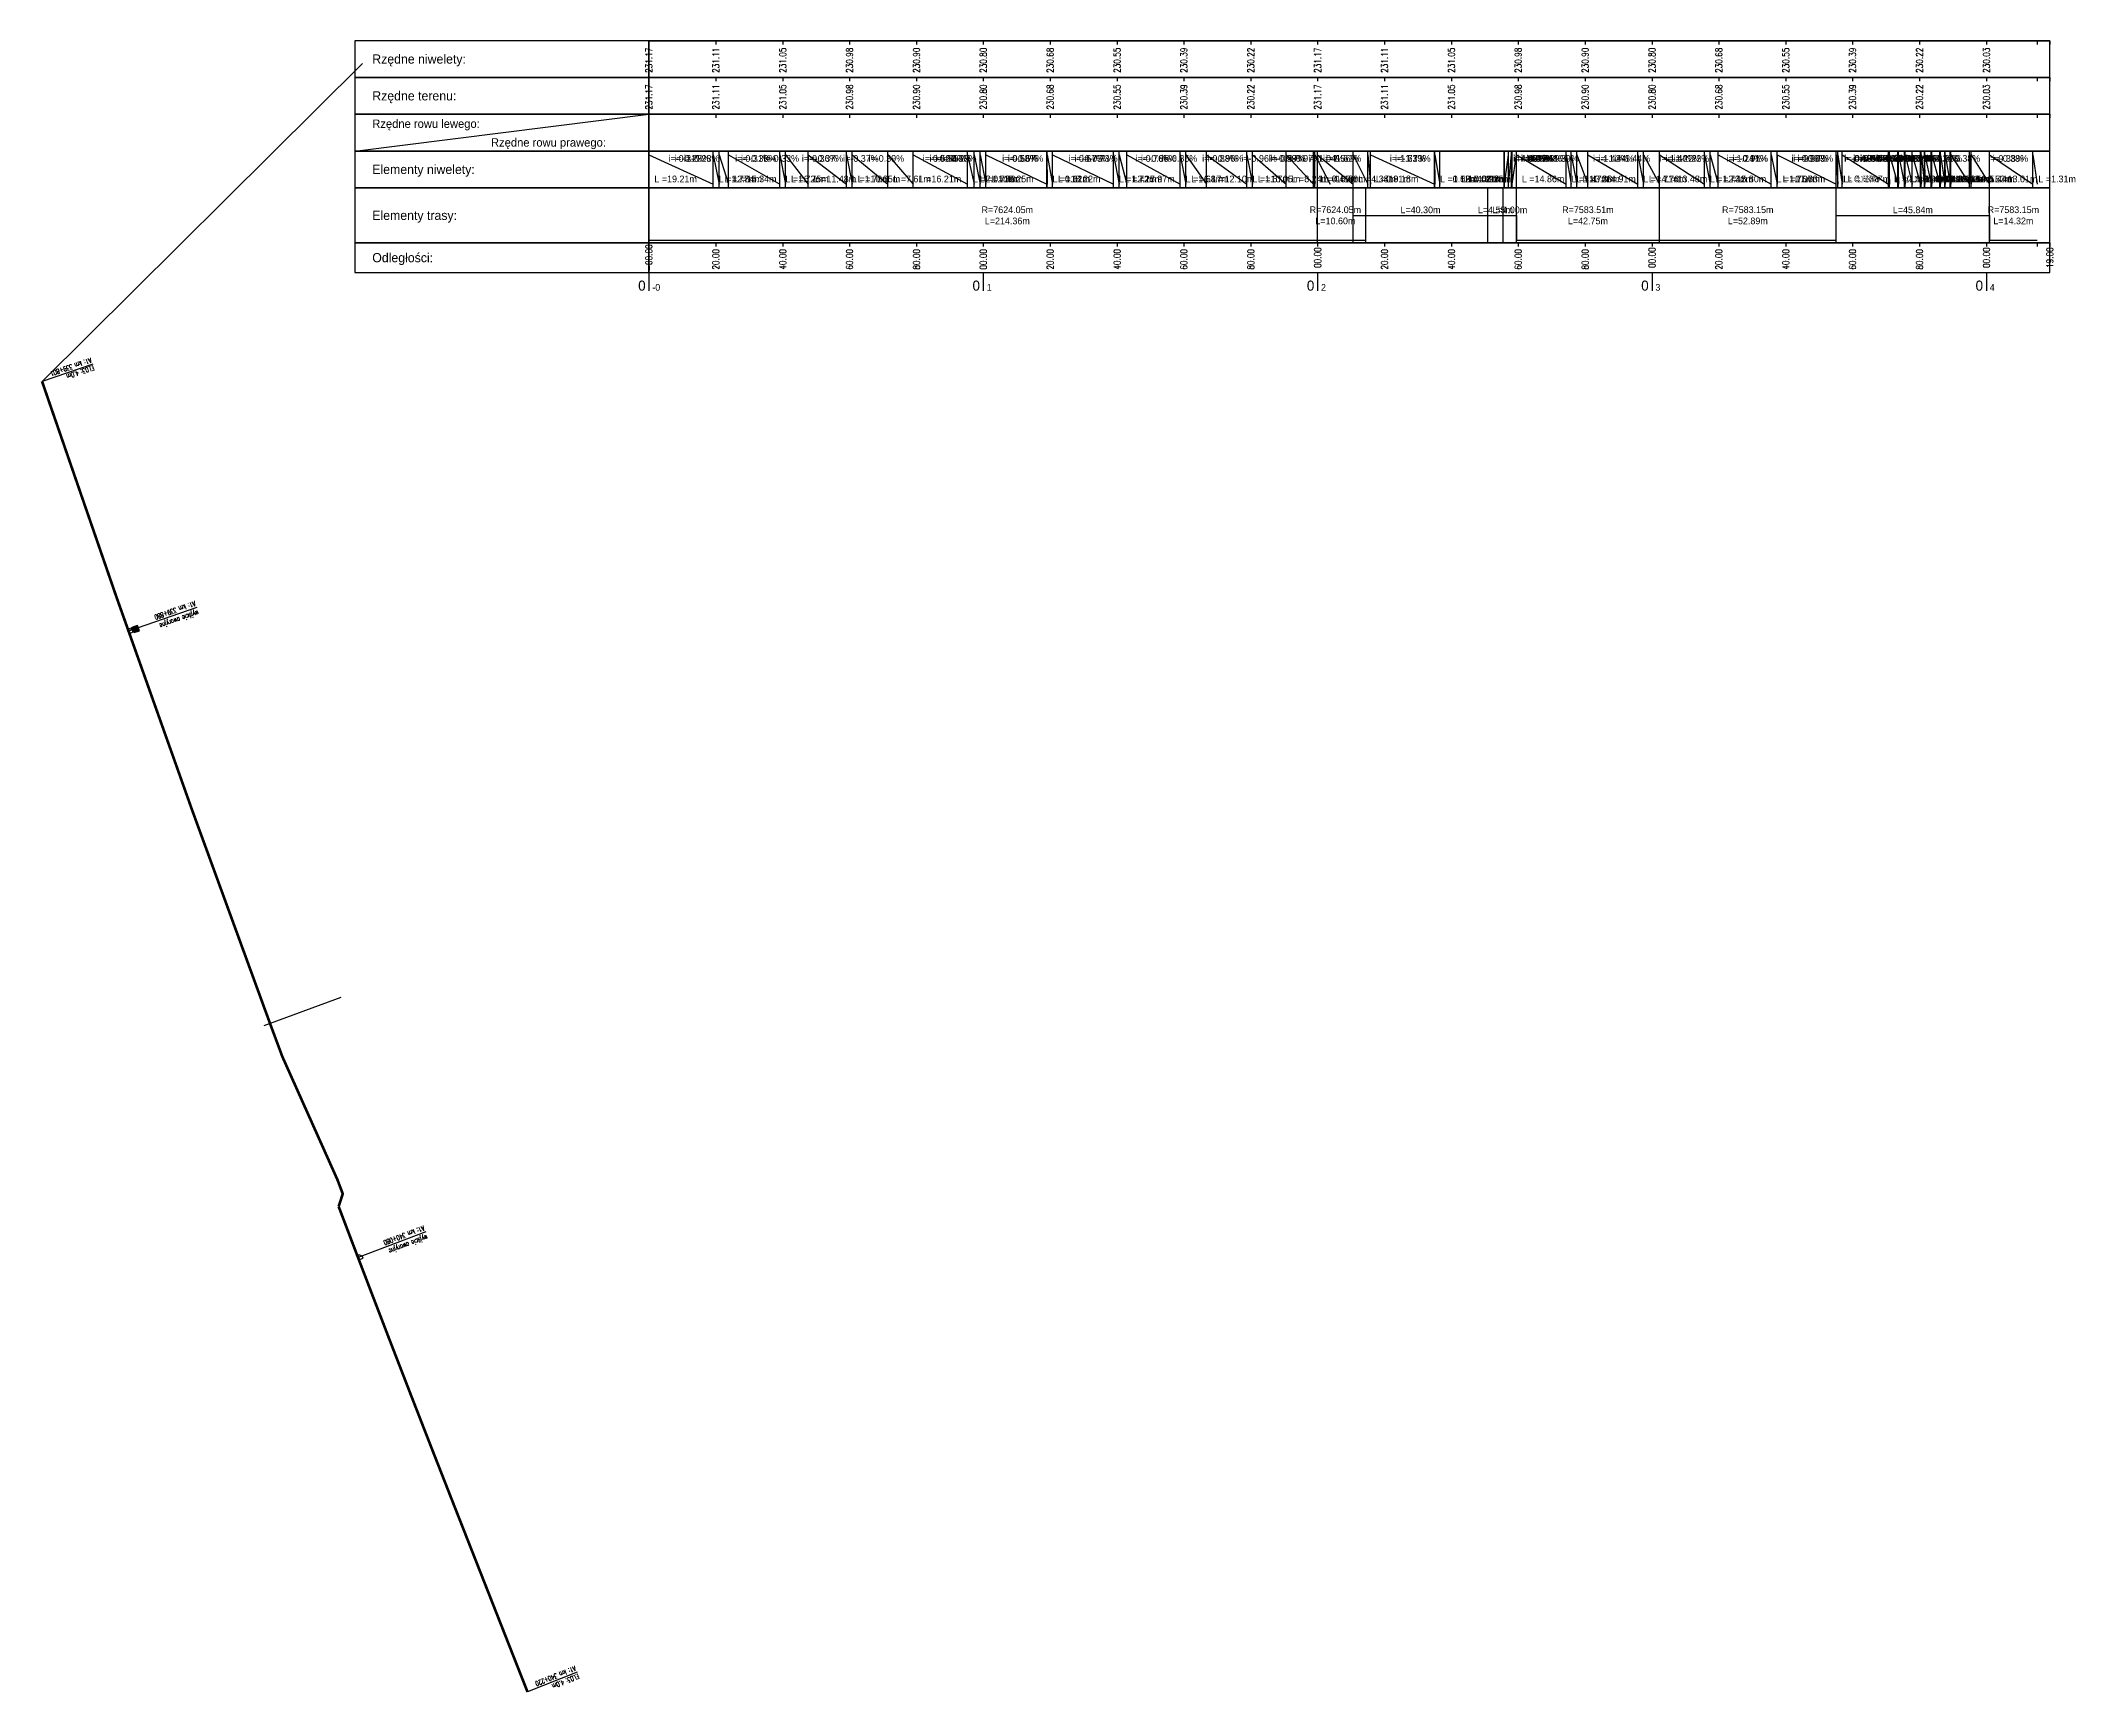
# Model space of a CAD drawing. Header units: metres. Extents: x 7399493 to 7407015, y 5696902 to 5712236.
# Drawn here: x 7403256 to 7403864, y 5707933 to 5708428 of the extents above; entities that cross this region are included whole.
import ezdxf

# ---------------------------------------------------------------- set-up
doc = ezdxf.new("R2010")
doc.units = ezdxf.units.M
for name, color, linetype in [('Drzwi ewakuacyjne', 100, 'Continuous'), ('Drzwi ewakuacyjne_opis', 7, 'Continuous'), ('Ekran_akustyczny_4m', 100, 'Continuous'), ('Ekran_akustyczny_4m_opis', 7, 'Continuous'), ('pomoc', 140, 'Continuous'), ('PR_0', 7, 'Continuous'), ('robocza', 3, 'Continuous'), ('Schody ewakuacyjne', 100, 'Continuous')]:
    doc.layers.add(name, color=color, linetype=linetype)
doc.styles.add('simplex 0.60', font='simplex.shx', dxfattribs={"width": 0.6})
doc.styles.add('simplex 0.80', font='simplex.shx', dxfattribs={"width": 0.8})

msp = doc.modelspace()

# ---------------------------------------------------------------- texts
at = {"layer": 'Drzwi ewakuacyjne_opis', "char_height": 1.5, "attachment_point": 7, "style": 'simplex 0.60'}
for s, insert, rotation in [('A1: km 339+880', (7403301.54, 5708259.99), 199.31253), ('wyjście awaryjne', (7403302.37, 5708257.65), 199.31253), ('A1: km 340+080', (7403369.96, 5708073.18), 200.75138), ('wyjście awaryjne', (7403370.85, 5708070.86), 200.75138)]:
    msp.add_mtext(s, dxfattribs=dict(at, insert=insert, rotation=rotation))
at = {"layer": 'Ekran_akustyczny_4m_opis', "char_height": 1.5, "attachment_point": 7, "style": 'simplex 0.60'}
for s, insert, rotation in [('A1: km 339+801', (7403270.43, 5708332.74), 198.75886), ('EL03: 4.0m', (7403271.19, 5708330.49), 198.75886), ('A1: km 340+220', (7403415.25, 5707941.51), 201.74887), ('EL03: 4.0m', (7403416.2, 5707939.14), 201.74887)]:
    msp.add_mtext(s, dxfattribs=dict(at, insert=insert, rotation=rotation))
at = {"layer": 'pomoc', "color": 7, "linetype": 'Continuous', "lineweight": -3, "attachment_point": 4}
for s, insert, char_height in [('Rzędne niwelety:', (7403354.71, 5708421.63), 2.75), ('Rzędne terenu:', (7403354.71, 5708410.63), 2.75), ('Rzędne rowu lewego:', (7403354.71, 5708402.33), 2.5), ('Elementy niwelety:', (7403354.71, 5708388.63), 2.75), ('Elementy trasy:', (7403354.71, 5708374.88), 2.75), ('Odległości:', (7403354.71, 5708362.23), 2.75)]:
    msp.add_mtext(s, dxfattribs=dict(at, insert=insert, char_height=char_height))
at = {"layer": 'pomoc', "color": 1, "linetype": 'Continuous', "lineweight": -3, "char_height": 2, "attachment_point": 6, "rotation": 89.99998, "style": 'simplex 0.80'}
for s, insert in [('231.17', (7403437.46, 5708425.45)), ('231.11', (7403457.46, 5708425.45)), ('231.05', (7403477.46, 5708425.45)), ('230.98', (7403497.46, 5708425.45)), ('230.90', (7403517.46, 5708425.45)), ('230.80', (7403537.46, 5708425.45)), ('230.68', (7403557.46, 5708425.45)), ('230.55', (7403577.46, 5708425.45)), ('230.39', (7403597.46, 5708425.45)), ('230.22', (7403617.46, 5708425.45)), ('231.17', (7403437.46, 5708414.45)), ('231.11', (7403457.46, 5708414.45)), ('231.05', (7403477.46, 5708414.45)), ('230.98', (7403497.46, 5708414.45)), ('230.90', (7403517.46, 5708414.45)), ('230.80', (7403537.46, 5708414.45)), ('230.68', (7403557.46, 5708414.45)), ('230.55', (7403577.46, 5708414.45)), ('230.39', (7403597.46, 5708414.45)), ('230.22', (7403617.46, 5708414.45))]:
    msp.add_mtext(s, dxfattribs=dict(at, insert=insert))
at = {"layer": 'pomoc', "color": 1, "linetype": 'Continuous', "lineweight": -3}
for s, insert, char_height, attachment_point in [('Rzędne rowu prawego:', (7403390.21, 5708396.73), 2.5, 4), ('R=7624.05m^JL=214.36m', (7403544.64, 5708375.28), 2, 5)]:
    msp.add_mtext(s, dxfattribs=dict(at, insert=insert, char_height=char_height, attachment_point=attachment_point))

# ---------------------------------------------------------------- blocks, each defined once
blk = doc.blocks.new('Wyjście awaryjne')
at = {"layer": 'Drzwi ewakuacyjne'}
blk.add_lwpolyline([(0, 0), (-1.4, 0, 0.414214), (0, -1.4)], format="xyb", close=True, dxfattribs=at)
blk = doc.blocks.new('*U14')
at = {"layer": 'Schody ewakuacyjne', "ltscale": 0.8}
blk.add_lwpolyline([(-0.97, 0), (-0.97, -1.62), (-0.9, -1.62), (-0.9, 0)], close=True, dxfattribs=at)
at = {"layer": 'Schody ewakuacyjne'}
for points in [[(-0.76, -1.62), (-0.76, 0)], [(-0.76, 0), (0.76, 0)], [(-0.7, 0.27), (0.7, 0.27)], [(-0.7, 0), (-0.7, 0.27), (0.7, 0.27), (0.7, 0)], [(-0.7, -1.62), (-0.7, 0)], [(-0.76, -1.62), (0.76, -1.62)], [(-0.7, -0.27), (0.7, -0.27)], [(-0.7, -0.54), (0.7, -0.54)], [(-0.7, -0.81), (0.7, -0.81)], [(-0.7, -1.08), (0.7, -1.08)], [(-0.7, -1.35), (0.7, -1.35)], [(-0.7, -1.62), (0.7, -1.62)], [(0.7, -1.62), (0.7, 0)], [(0.76, -1.62), (0.76, 0)]]:
    blk.add_lwpolyline(points, dxfattribs=at)
blk = doc.blocks.new('*U385')
at = {"layer": 'PR_0', "color": 1, "linetype": 'Continuous', "lineweight": -3, "char_height": 2}
for s, insert, attachment_point in [('i=-1.04%', (7403861.33, 5708607.62), 9), ('i=-1.56%', (7403865.71, 5708607.62), 9), ('i=-1.61%', (7403866.52, 5708607.62), 9), ('i=-1.61%', (7403885.7, 5708607.62), 9), ('i=-1.73%', (7403885.73, 5708607.62), 9), ('i=-1.73%', (7403887.26, 5708607.62), 9), ('i=4.60%', (7403911.96, 5708607.62), 7), ('i=4.42%', (7403911.99, 5708607.62), 7), ('i=4.03%', (7403912.06, 5708607.62), 7), ('i=4.01%', (7403913.27, 5708607.62), 7), ('i=4.01%', (7403914.24, 5708607.62), 7), ('i=-1.31%', (7403925.03, 5708607.62), 9), ('i=3.99%', (7403914.42, 5708607.62), 7), ('i=-1.31%', (7403926.5, 5708607.62), 9), ('i=-1.39%', (7403928.22, 5708607.62), 9), ('i=-1.39%', (7403931.55, 5708607.62), 9), ('i=-1.42%', (7403946.46, 5708607.62), 9), ('i=-1.44%', (7403948.16, 5708607.62), 9), ('i=-1.44%', (7403952.92, 5708607.62), 9), ('i=-1.46%', (7403966.41, 5708607.62), 9), ('i=-1.22%', (7403968.14, 5708607.62), 9), ('i=-1.22%', (7403970.56, 5708607.62), 9), ('i=-1.24%', (7403986.36, 5708607.62), 9), ('i=-0.91%', (7403988.11, 5708607.62), 9), ('i=-0.91%', (7403988.19, 5708607.62), 9), ('i=-0.93%', (7404005.82, 5708607.62), 9), ('i=-0.94%', (7404006.31, 5708607.62), 9), ('i=-0.63%', (7404007.63, 5708607.62), 9), ('i=-0.63%', (7404021.5, 5708607.62), 9), ('i=-0.53%', (7404021.74, 5708607.62), 9), ('i=-0.53%', (7404024.25, 5708607.62), 9), ('i=-0.53%', (7404024.43, 5708607.62), 9), ('i=-0.53%', (7404026.26, 5708607.62), 9), ('i=-0.50%', (7404026.46, 5708607.62), 9), ('i=-0.50%', (7404028.51, 5708607.62), 9), ('i=-0.39%', (7404031.01, 5708607.62), 9), ('i=-0.39%', (7404031.25, 5708607.62), 9), ('i=-0.39%', (7404032.27, 5708607.62), 9), ('i=-0.39%', (7404032.36, 5708607.62), 9), ('i=-0.39%', (7404034.24, 5708607.62), 9), ('i=-0.39%', (7404034.42, 5708607.62), 9), ('i=-0.39%', (7404036.81, 5708607.62), 9), ('i=-0.39%', (7404037.04, 5708607.62), 9), ('i=-0.39%', (7404038.3, 5708607.62), 9), ('i=-0.39%', (7404038.42, 5708607.62), 9), ('i=-0.38%', (7404039.94, 5708607.62), 9), ('i=-0.38%', (7404040.09, 5708607.62), 9), ('i=-0.38%', (7404045.68, 5708607.62), 9), ('i=-0.38%', (7404046.21, 5708607.62), 9), ('i=-0.38%', (7404051.65, 5708607.62), 9), ('i=-0.38%', (7404064.66, 5708607.62), 9), ('i=-0.38%', (7404065.97, 5708607.62), 9), ('L =10.60m', (7403855.11, 5708601.49), 7), ('L =4.38m', (7403865.7, 5708601.49), 7), ('L =0.81m', (7403870.08, 5708601.49), 7), ('L =19.18m', (7403870.89, 5708601.49), 7), ('L =0.03m', (7403890.08, 5708601.49), 7), ('L =1.52m', (7403890.11, 5708601.49), 7), ('L =0.02m', (7403907.61, 5708601.49), 9), ('L =0.08m', (7403907.69, 5708601.49), 9), ('L =1.21m', (7403908.9, 5708601.49), 9), ('L =0.97m', (7403909.86, 5708601.49), 9), ('L =0.18m', (7403910.05, 5708601.49), 9), ('L =1.25m', (7403911.3, 5708601.49), 9), ('L =14.86m', (7403914.55, 5708601.49), 7), ('L =1.47m', (7403929.41, 5708601.49), 7), ('L =1.72m', (7403930.88, 5708601.49), 7), ('L =3.33m', (7403932.6, 5708601.49), 7), ('L =14.91m', (7403935.92, 5708601.49), 7), ('L =1.71m', (7403950.83, 5708601.49), 7), ('L =4.76m', (7403952.54, 5708601.49), 7), ('L =13.48m', (7403957.3, 5708601.49), 7), ('L =1.73m', (7403970.78, 5708601.49), 7), ('L =2.42m', (7403972.51, 5708601.49), 7), ('L =15.80m', (7403974.93, 5708601.49), 7), ('L =1.75m', (7403990.73, 5708601.49), 7), ('L =0.07m', (7403992.49, 5708601.49), 7), ('L =17.63m', (7403992.56, 5708601.49), 7), ('L =0.50m', (7404010.19, 5708601.49), 7), ('L =1.32m', (7404010.69, 5708601.49), 7), ('L =13.87m', (7404012.01, 5708601.49), 7), ('L =0.24m', (7404025.87, 5708601.49), 7), ('L =2.51m', (7404026.11, 5708601.49), 7), ('L =0.17m', (7404028.63, 5708601.49), 7), ('L =1.84m', (7404028.8, 5708601.49), 7), ('L =0.20m', (7404030.64, 5708601.49), 7), ('L =2.06m', (7404030.83, 5708601.49), 7), ('L =2.50m', (7404032.89, 5708601.49), 7), ('L =0.24m', (7404035.39, 5708601.49), 7), ('L =1.01m', (7404035.63, 5708601.49), 7), ('L =0.10m', (7404036.64, 5708601.49), 7), ('L =1.88m', (7404036.74, 5708601.49), 7), ('L =0.18m', (7404038.62, 5708601.49), 7), ('L =2.39m', (7404038.8, 5708601.49), 7), ('L =0.23m', (7404041.19, 5708601.49), 7), ('L =1.26m', (7404041.42, 5708601.49), 7), ('L =0.12m', (7404042.68, 5708601.49), 7), ('L =1.52m', (7404042.8, 5708601.49), 7), ('L =0.14m', (7404044.32, 5708601.49), 7), ('L =5.59m', (7404044.46, 5708601.49), 7), ('L =0.53m', (7404050.06, 5708601.49), 7), ('L =5.44m', (7404050.59, 5708601.49), 7), ('L =13.01m', (7404056.03, 5708601.49), 7), ('L =1.31m', (7404069.03, 5708601.49), 7)]:
    blk.add_mtext(s, dxfattribs=dict(at, insert=insert, attachment_point=attachment_point))
blk = doc.blocks.new('*U384')
at = {"layer": 'robocza', "color": 1, "linetype": 'Continuous', "lineweight": -3, "char_height": 2}
for s, insert, attachment_point in [('R=7624.05m^JL=10.60m', (7403858.78, 5708591.62), 5), ('L=40.30m', (7403884.23, 5708592.24), 8), ('L=4.55m', (7403906.65, 5708592.24), 8), ('L=4.00m', (7403910.92, 5708592.24), 8), ('R=7583.51m^JL=42.75m', (7403934.3, 5708591.62), 5), ('R=7583.15m^JL=52.89m', (7403982.12, 5708591.62), 5), ('L=45.84m', (7404031.48, 5708592.24), 8), ('R=7583.15m^JL=14.32m', (7404061.56, 5708591.62), 5)]:
    blk.add_mtext(s, dxfattribs=dict(at, insert=insert, attachment_point=attachment_point))
blk = doc.blocks.new('*U395')
at = {"layer": 'PR_0', "color": 1, "linetype": 'Continuous', "lineweight": -3, "char_height": 2}
for s, insert, attachment_point in [('i=-0.31%', (7404502.83, 5708750.96), 9), ('i=-0.28%', (7404504.6, 5708750.96), 9), ('i=-0.28%', (7404507.44, 5708750.96), 9), ('i=-0.31%', (7404522.78, 5708750.96), 9), ('i=-0.33%', (7404524.5, 5708750.96), 9), ('i=-0.33%', (7404531.26, 5708750.96), 9), ('i=-0.36%', (7404542.73, 5708750.96), 9), ('i=-0.37%', (7404544.43, 5708750.96), 9), ('i=-0.37%', (7404555.07, 5708750.96), 9), ('i=-0.39%', (7404562.68, 5708750.96), 9), ('i=-0.52%', (7404578.89, 5708750.96), 9), ('i=-0.54%', (7404580.9, 5708750.96), 9), ('i=-0.54%', (7404582.64, 5708750.96), 9), ('i=-0.58%', (7404584.34, 5708750.96), 9), ('i=-0.58%', (7404602.59, 5708750.96), 9), ('i=-0.65%', (7404602.71, 5708750.96), 9), ('i=-0.67%', (7404604.32, 5708750.96), 9), ('i=-0.67%', (7404622.54, 5708750.96), 9), ('i=-0.73%', (7404624.26, 5708750.96), 9), ('i=-0.73%', (7404626.53, 5708750.96), 9), ('i=-0.76%', (7404642.5, 5708750.96), 9), ('i=-0.85%', (7404644.18, 5708750.96), 9), ('i=-0.85%', (7404650.35, 5708750.96), 9), ('i=-0.88%', (7404662.45, 5708750.96), 9), ('i=-0.96%', (7404664.11, 5708750.96), 9), ('i=-0.96%', (7404674.17, 5708750.96), 9), ('i=-0.98%', (7404682.4, 5708750.96), 9), ('i=-0.97%', (7404682.82, 5708750.96), 9), ('i=-0.97%', (7404687.39, 5708750.96), 9), ('L =19.21m', (7404487.99, 5708744.83), 7), ('L =1.77m', (7404507.2, 5708744.83), 7), ('L =2.84m', (7404508.97, 5708744.83), 7), ('L =15.34m', (7404511.81, 5708744.83), 7), ('L =1.72m', (7404527.15, 5708744.83), 7), ('L =6.75m', (7404528.88, 5708744.83), 7), ('L =11.48m', (7404535.63, 5708744.83), 7), ('L =1.70m', (7404547.11, 5708744.83), 7), ('L =10.65m', (7404548.8, 5708744.83), 7), ('L =7.61m', (7404559.45, 5708744.83), 7), ('L =16.21m', (7404567.06, 5708744.83), 7), ('L =2.01m', (7404583.27, 5708744.83), 7), ('L =1.73m', (7404585.28, 5708744.83), 7), ('L =1.70m', (7404587.01, 5708744.83), 7), ('L =18.25m', (7404588.71, 5708744.83), 7), ('L =0.12m', (7404606.97, 5708744.83), 7), ('L =1.61m', (7404607.09, 5708744.83), 7), ('L =18.22m', (7404608.69, 5708744.83), 7), ('L =1.72m', (7404626.92, 5708744.83), 7), ('L =2.27m', (7404628.64, 5708744.83), 7), ('L =15.97m', (7404630.9, 5708744.83), 7), ('L =1.68m', (7404646.87, 5708744.83), 7), ('L =6.17m', (7404648.55, 5708744.83), 7), ('L =12.10m', (7404654.72, 5708744.83), 7), ('L =1.67m', (7404666.82, 5708744.83), 7), ('L =10.05m', (7404668.49, 5708744.83), 7), ('L =8.24m', (7404678.54, 5708744.83), 7), ('L =0.41m', (7404686.78, 5708744.83), 7), ('L =4.57m', (7404687.19, 5708744.83), 7)]:
    blk.add_mtext(s, dxfattribs=dict(at, insert=insert, attachment_point=attachment_point))
blk = doc.blocks.new('*U393')
at = {"layer": 'pomoc', "color": 1, "linetype": 'Continuous', "lineweight": -3, "char_height": 2, "attachment_point": 5, "rotation": 90, "style": 'simplex 0.80'}
for s, insert in [('-00.00', (7404486.37, 5708722.31)), ('20.00', (7404506.37, 5708721.81)), ('40.00', (7404526.37, 5708721.81)), ('60.00', (7404546.37, 5708721.81)), ('80.00', (7404566.37, 5708721.81)), ('00.00', (7404586.37, 5708721.81)), ('20.00', (7404606.37, 5708721.81)), ('40.00', (7404626.37, 5708721.81)), ('60.00', (7404646.37, 5708721.81)), ('80.00', (7404666.37, 5708721.81)), ('00.00', (7404686.37, 5708722.31)), ('20.00', (7404706.37, 5708721.81)), ('40.00', (7404726.37, 5708721.81)), ('60.00', (7404746.37, 5708721.81)), ('80.00', (7404766.37, 5708721.81)), ('00.00', (7404786.37, 5708722.31)), ('20.00', (7404806.37, 5708721.81)), ('40.00', (7404826.37, 5708721.81)), ('60.00', (7404846.37, 5708721.81)), ('80.00', (7404866.37, 5708721.81)), ('00.00', (7404886.37, 5708722.31)), ('19.00', (7404905.37, 5708722.31))]:
    blk.add_mtext(s, dxfattribs=dict(at, insert=insert))
blk = doc.blocks.new('*U392')
at = {"layer": 'pomoc', "color": 1, "linetype": 'Continuous', "lineweight": -3}
for s, insert, char_height, attachment_point in [('0', (7404485.37, 5708712.41), 3, 9), ('-0', (7404487.37, 5708712.4), 2, 7), ('0', (7404585.37, 5708712.41), 3, 9), ('1', (7404587.37, 5708712.4), 2, 7), ('0', (7404685.37, 5708712.41), 3, 9), ('2', (7404687.37, 5708712.4), 2, 7), ('0', (7404785.37, 5708712.41), 3, 9), ('3', (7404787.37, 5708712.4), 2, 7), ('0', (7404885.37, 5708712.41), 3, 9), ('4', (7404887.37, 5708712.4), 2, 7)]:
    blk.add_mtext(s, dxfattribs=dict(at, insert=insert, char_height=char_height, attachment_point=attachment_point))
blk = doc.blocks.new('*U403')
at = {"layer": 'pomoc', "color": 1, "linetype": 'Continuous', "lineweight": -3, "char_height": 2, "attachment_point": 6, "rotation": 89.99998, "style": 'simplex 0.80'}
for s, insert in [('231.17', (7404486.37, 5708785.12)), ('231.11', (7404506.37, 5708785.12)), ('231.05', (7404526.37, 5708785.12)), ('230.98', (7404546.37, 5708785.12)), ('230.90', (7404566.37, 5708785.12)), ('230.80', (7404586.37, 5708785.12)), ('230.68', (7404606.37, 5708785.12)), ('230.55', (7404626.37, 5708785.12)), ('230.39', (7404646.37, 5708785.12)), ('230.22', (7404666.37, 5708785.12)), ('230.03', (7404686.37, 5708785.12))]:
    blk.add_mtext(s, dxfattribs=dict(at, insert=insert))
blk = doc.blocks.new('*U402')
at = {"layer": 'pomoc', "color": 1, "linetype": 'Continuous', "lineweight": -3, "char_height": 2, "attachment_point": 6, "rotation": 89.99998, "style": 'simplex 0.80'}
for s, insert in [('231.17', (7404486.37, 5708774.12)), ('231.11', (7404506.37, 5708774.12)), ('231.05', (7404526.37, 5708774.12)), ('230.98', (7404546.37, 5708774.12)), ('230.90', (7404566.37, 5708774.12)), ('230.80', (7404586.37, 5708774.12)), ('230.68', (7404606.37, 5708774.12)), ('230.55', (7404626.37, 5708774.12)), ('230.39', (7404646.37, 5708774.12)), ('230.22', (7404666.37, 5708774.12)), ('230.03', (7404686.37, 5708774.12))]:
    blk.add_mtext(s, dxfattribs=dict(at, insert=insert))

# ---------------------------------------------------------------- linework, layer by layer
at = {"layer": 'Drzwi ewakuacyjne_opis'}
for p, q in [((7403302.23, 5708258.05), (7403281.79, 5708250.92)), ((7403370.7, 5708071.26), (7403350.45, 5708063.58))]:
    msp.add_line(p, q, dxfattribs=at)
at = {"layer": 'Ekran_akustyczny_4m', "const_width": 0.8}
for points in [[(7403255.94, 5708325.64, 0.006682), (7403324.12, 5708133.62, 0.006682)], [(7403324.12, 5708133.62, 0.000348), (7403327.81, 5708123.69), (7403344.27, 5708086.91), (7403345.88, 5708082.65), (7403344.65, 5708078.85, 0.001409), (7403359.91, 5708038.91, 0.001744), (7403379.11, 5707989.63), (7403395.9, 5707946.98, 0.000472), (7403401.15, 5707933.66)]]:
    msp.add_lwpolyline(points, format="xyb", dxfattribs=at)
at = {"layer": 'Ekran_akustyczny_4m_opis'}
for p, q in [((7403271.09, 5708330.78), (7403255.94, 5708325.64)), ((7403416.01, 5707939.59), (7403401.15, 5707933.66))]:
    msp.add_line(p, q, dxfattribs=at)
at = {"layer": 'pomoc', "color": 7, "linetype": 'Continuous', "lineweight": -3}
for p, q in [((7403437.46, 5708427.53), (7403856.46, 5708427.53)), ((7403853.46, 5708427.53), (7403856.46, 5708427.53)), ((7403437.46, 5708416.53), (7403437.46, 5708415.43)), ((7403457.46, 5708416.53), (7403457.46, 5708415.43)), ((7403477.46, 5708416.53), (7403477.46, 5708415.43)), ((7403497.46, 5708416.53), (7403497.46, 5708415.43)), ((7403517.46, 5708416.53), (7403517.46, 5708415.43)), ((7403537.46, 5708416.53), (7403537.46, 5708415.43)), ((7403557.46, 5708416.53), (7403557.46, 5708415.43)), ((7403577.46, 5708416.53), (7403577.46, 5708415.43)), ((7403597.46, 5708416.53), (7403597.46, 5708415.43)), ((7403617.46, 5708416.53), (7403617.46, 5708415.43)), ((7403637.46, 5708416.53), (7403637.46, 5708415.43)), ((7403657.46, 5708416.53), (7403657.46, 5708415.43)), ((7403677.46, 5708416.53), (7403677.46, 5708415.43)), ((7403697.46, 5708416.53), (7403697.46, 5708415.43)), ((7403717.46, 5708416.53), (7403717.46, 5708415.43)), ((7403737.46, 5708416.53), (7403737.46, 5708415.43)), ((7403757.46, 5708416.53), (7403757.46, 5708415.43)), ((7403777.46, 5708416.53), (7403777.46, 5708415.43)), ((7403797.46, 5708416.53), (7403797.46, 5708415.43)), ((7403817.46, 5708416.53), (7403817.46, 5708415.43)), ((7403837.46, 5708416.53), (7403837.46, 5708415.43)), ((7403856.46, 5708416.53), (7403856.46, 5708415.43)), ((7403349.46, 5708394.53), (7403437.46, 5708405.53)), ((7403437.46, 5708405.53), (7403437.46, 5708404.43)), ((7403457.46, 5708405.53), (7403457.46, 5708404.43)), ((7403477.46, 5708405.53), (7403477.46, 5708404.43)), ((7403497.46, 5708405.53), (7403497.46, 5708404.43)), ((7403517.46, 5708405.53), (7403517.46, 5708404.43)), ((7403537.46, 5708405.53), (7403537.46, 5708404.43)), ((7403557.46, 5708405.53), (7403557.46, 5708404.43)), ((7403577.46, 5708405.53), (7403577.46, 5708404.43)), ((7403597.46, 5708405.53), (7403597.46, 5708404.43)), ((7403617.46, 5708405.53), (7403617.46, 5708404.43)), ((7403637.46, 5708405.53), (7403637.46, 5708404.43)), ((7403657.46, 5708405.53), (7403657.46, 5708404.43)), ((7403677.46, 5708405.53), (7403677.46, 5708404.43)), ((7403697.46, 5708405.53), (7403697.46, 5708404.43)), ((7403717.46, 5708405.53), (7403717.46, 5708404.43)), ((7403737.46, 5708405.53), (7403737.46, 5708404.43)), ((7403757.46, 5708405.53), (7403757.46, 5708404.43)), ((7403777.46, 5708405.53), (7403777.46, 5708404.43)), ((7403797.46, 5708405.53), (7403797.46, 5708404.43)), ((7403817.46, 5708405.53), (7403817.46, 5708404.43)), ((7403837.46, 5708405.53), (7403837.46, 5708404.43)), ((7403856.46, 5708405.53), (7403856.46, 5708404.43)), ((7403437.46, 5708367.03), (7403437.46, 5708365.93)), ((7403457.46, 5708367.03), (7403457.46, 5708365.93)), ((7403477.46, 5708367.03), (7403477.46, 5708365.93)), ((7403497.46, 5708367.03), (7403497.46, 5708365.93)), ((7403517.46, 5708367.03), (7403517.46, 5708365.93)), ((7403537.46, 5708367.03), (7403537.46, 5708365.93)), ((7403557.46, 5708367.03), (7403557.46, 5708365.93)), ((7403577.46, 5708367.03), (7403577.46, 5708365.93)), ((7403597.46, 5708367.03), (7403597.46, 5708365.93)), ((7403617.46, 5708367.03), (7403617.46, 5708365.93)), ((7403637.46, 5708367.03), (7403637.46, 5708365.93)), ((7403657.46, 5708367.03), (7403657.46, 5708365.93)), ((7403677.46, 5708367.03), (7403677.46, 5708365.93)), ((7403697.46, 5708367.03), (7403697.46, 5708365.93)), ((7403717.46, 5708367.03), (7403717.46, 5708365.93)), ((7403737.46, 5708367.03), (7403737.46, 5708365.93)), ((7403757.46, 5708367.03), (7403757.46, 5708365.93)), ((7403777.46, 5708367.03), (7403777.46, 5708365.93)), ((7403797.46, 5708367.03), (7403797.46, 5708365.93)), ((7403817.46, 5708367.03), (7403817.46, 5708365.93)), ((7403837.46, 5708367.03), (7403837.46, 5708365.93)), ((7403856.46, 5708367.03), (7403856.46, 5708365.93)), ((7403437.46, 5708358.23), (7403437.46, 5708352.73)), ((7403537.46, 5708358.23), (7403537.46, 5708352.73)), ((7403637.46, 5708358.23), (7403637.46, 5708352.73)), ((7403737.46, 5708358.23), (7403737.46, 5708352.73)), ((7403837.46, 5708358.23), (7403837.46, 5708352.73))]:
    msp.add_line(p, q, dxfattribs=at)
at = {"layer": 'pomoc', "color": 1, "linetype": 'Continuous', "lineweight": -3}
for p, q in [((7403437.46, 5708427.53), (7403437.46, 5708426.43)), ((7403457.46, 5708427.53), (7403457.46, 5708426.43)), ((7403477.46, 5708427.53), (7403477.46, 5708426.43)), ((7403497.46, 5708427.53), (7403497.46, 5708426.43)), ((7403517.46, 5708427.53), (7403517.46, 5708426.43)), ((7403537.46, 5708427.53), (7403537.46, 5708426.43)), ((7403557.46, 5708427.53), (7403557.46, 5708426.43)), ((7403577.46, 5708427.53), (7403577.46, 5708426.43)), ((7403597.46, 5708427.53), (7403597.46, 5708426.43)), ((7403617.46, 5708427.53), (7403617.46, 5708426.43)), ((7403637.46, 5708427.53), (7403637.46, 5708426.43)), ((7403657.46, 5708427.53), (7403657.46, 5708426.43)), ((7403677.46, 5708427.53), (7403677.46, 5708426.43)), ((7403697.46, 5708427.53), (7403697.46, 5708426.43)), ((7403717.46, 5708427.53), (7403717.46, 5708426.43)), ((7403737.46, 5708427.53), (7403737.46, 5708426.43)), ((7403757.46, 5708427.53), (7403757.46, 5708426.43)), ((7403777.46, 5708427.53), (7403777.46, 5708426.43)), ((7403797.46, 5708427.53), (7403797.46, 5708426.43)), ((7403817.46, 5708427.53), (7403817.46, 5708426.43)), ((7403837.46, 5708427.53), (7403837.46, 5708426.43)), ((7403856.46, 5708427.53), (7403856.46, 5708426.43)), ((7403437.46, 5708405.53), (7403437.46, 5708404.43)), ((7403457.46, 5708405.53), (7403457.46, 5708404.43)), ((7403477.46, 5708405.53), (7403477.46, 5708404.43)), ((7403497.46, 5708405.53), (7403497.46, 5708404.43)), ((7403517.46, 5708405.53), (7403517.46, 5708404.43)), ((7403537.46, 5708405.53), (7403537.46, 5708404.43)), ((7403557.46, 5708405.53), (7403557.46, 5708404.43)), ((7403577.46, 5708405.53), (7403577.46, 5708404.43)), ((7403597.46, 5708405.53), (7403597.46, 5708404.43)), ((7403617.46, 5708405.53), (7403617.46, 5708404.43)), ((7403637.46, 5708405.53), (7403637.46, 5708404.43)), ((7403657.46, 5708405.53), (7403657.46, 5708404.43)), ((7403677.46, 5708405.53), (7403677.46, 5708404.43)), ((7403697.46, 5708405.53), (7403697.46, 5708404.43)), ((7403717.46, 5708405.53), (7403717.46, 5708404.43)), ((7403737.46, 5708405.53), (7403737.46, 5708404.43)), ((7403757.46, 5708405.53), (7403757.46, 5708404.43)), ((7403777.46, 5708405.53), (7403777.46, 5708404.43)), ((7403797.46, 5708405.53), (7403797.46, 5708404.43)), ((7403817.46, 5708405.53), (7403817.46, 5708404.43)), ((7403837.46, 5708405.53), (7403837.46, 5708404.43)), ((7403856.46, 5708405.53), (7403856.46, 5708404.43)), ((7403437.46, 5708383.53), (7403437.46, 5708394.53)), ((7403437.46, 5708393.43), (7403456.67, 5708384.63)), ((7403456.67, 5708383.53), (7403456.67, 5708394.53)), ((7403456.67, 5708393.43), (7403458.44, 5708384.63)), ((7403458.44, 5708383.53), (7403458.44, 5708394.53)), ((7403458.44, 5708393.43), (7403461.28, 5708384.63)), ((7403461.28, 5708383.53), (7403461.28, 5708394.53)), ((7403461.28, 5708393.43), (7403476.62, 5708384.63)), ((7403476.62, 5708383.53), (7403476.62, 5708394.53)), ((7403476.62, 5708393.43), (7403478.34, 5708384.63)), ((7403478.34, 5708383.53), (7403478.34, 5708394.53)), ((7403478.34, 5708393.43), (7403485.1, 5708384.63)), ((7403485.1, 5708383.53), (7403485.1, 5708394.53)), ((7403485.1, 5708393.43), (7403496.57, 5708384.63)), ((7403496.57, 5708383.53), (7403496.57, 5708394.53)), ((7403496.57, 5708393.43), (7403498.27, 5708384.63)), ((7403498.27, 5708383.53), (7403498.27, 5708394.53)), ((7403498.27, 5708393.43), (7403508.92, 5708384.63)), ((7403508.92, 5708383.53), (7403508.92, 5708394.53)), ((7403508.92, 5708393.43), (7403516.53, 5708384.63)), ((7403516.53, 5708383.53), (7403516.53, 5708394.53)), ((7403516.53, 5708393.43), (7403532.73, 5708384.63)), ((7403532.73, 5708383.53), (7403532.73, 5708394.53)), ((7403532.73, 5708393.43), (7403534.75, 5708384.63)), ((7403534.75, 5708383.53), (7403534.75, 5708394.53)), ((7403534.75, 5708393.43), (7403536.48, 5708384.63)), ((7403536.48, 5708383.53), (7403536.48, 5708394.53)), ((7403536.48, 5708393.43), (7403538.18, 5708384.63)), ((7403538.18, 5708383.53), (7403538.18, 5708394.53)), ((7403538.18, 5708393.43), (7403556.43, 5708384.63)), ((7403556.43, 5708383.53), (7403556.43, 5708394.53)), ((7403556.43, 5708393.43), (7403556.55, 5708384.63)), ((7403556.55, 5708383.53), (7403556.55, 5708394.53)), ((7403556.55, 5708393.43), (7403558.16, 5708384.63)), ((7403558.16, 5708383.53), (7403558.16, 5708394.53)), ((7403558.16, 5708393.43), (7403576.38, 5708384.63)), ((7403576.38, 5708383.53), (7403576.38, 5708394.53)), ((7403576.38, 5708393.43), (7403578.1, 5708384.63)), ((7403578.1, 5708383.53), (7403578.1, 5708394.53)), ((7403578.1, 5708393.43), (7403580.37, 5708384.63)), ((7403580.37, 5708383.53), (7403580.37, 5708394.53)), ((7403580.37, 5708393.43), (7403596.34, 5708384.63)), ((7403596.34, 5708383.53), (7403596.34, 5708394.53)), ((7403596.34, 5708393.43), (7403598.02, 5708384.63)), ((7403598.02, 5708383.53), (7403598.02, 5708394.53)), ((7403598.02, 5708393.43), (7403604.19, 5708384.63)), ((7403604.19, 5708383.53), (7403604.19, 5708394.53)), ((7403604.19, 5708393.43), (7403616.29, 5708384.63)), ((7403616.29, 5708383.53), (7403616.29, 5708394.53)), ((7403616.29, 5708393.43), (7403617.96, 5708384.63)), ((7403617.96, 5708383.53), (7403617.96, 5708394.53)), ((7403617.96, 5708393.43), (7403628.01, 5708384.63)), ((7403628.01, 5708383.53), (7403628.01, 5708394.53)), ((7403628.01, 5708393.43), (7403636.24, 5708384.63)), ((7403636.24, 5708383.53), (7403636.24, 5708394.53)), ((7403636.24, 5708393.43), (7403636.66, 5708384.63)), ((7403636.66, 5708383.53), (7403636.66, 5708394.53)), ((7403636.66, 5708393.43), (7403641.23, 5708384.63)), ((7403437.46, 5708367.03), (7403437.46, 5708383.53)), ((7403651.82, 5708367.03), (7403651.82, 5708383.53)), ((7403651.82, 5708375.28), (7403651.82, 5708375.28)), ((7403437.46, 5708367.9), (7403437.46, 5708367.9)), ((7403437.46, 5708367.9), (7403651.82, 5708367.9)), ((7403651.82, 5708367.9), (7403651.82, 5708367.9)), ((7403743.42, 5708367.86), (7403743.42, 5708367.86))]:
    msp.add_line(p, q, dxfattribs=at)
at = {"layer": 'pomoc', "color": 3, "linetype": 'Continuous', "lineweight": 25}
msp.add_line((7403255.94, 5708325.64), (7403351.82, 5708420.69), dxfattribs=at)
at = {"layer": 'pomoc'}
msp.add_line((7403322.41, 5708132.99, 229.98), (7403345.43, 5708141.46, 214.97), dxfattribs=at)
at = {"layer": 'pomoc', "color": 7, "linetype": 'Continuous', "lineweight": -3}
for points in [[(7403437.46, 5708416.53), (7403437.46, 5708427.53), (7403349.46, 5708427.53), (7403349.46, 5708416.53)], [(7403437.46, 5708416.53), (7403856.46, 5708416.53), (7403856.46, 5708427.53), (7403437.46, 5708427.53)], [(7403437.46, 5708405.53), (7403437.46, 5708416.53), (7403349.46, 5708416.53), (7403349.46, 5708405.53)], [(7403437.46, 5708405.53), (7403856.46, 5708405.53), (7403856.46, 5708416.53), (7403437.46, 5708416.53)], [(7403437.46, 5708394.53), (7403437.46, 5708405.53), (7403349.46, 5708405.53), (7403349.46, 5708394.53)], [(7403437.46, 5708394.53), (7403437.46, 5708405.53), (7403349.46, 5708405.53), (7403349.46, 5708394.53)], [(7403437.46, 5708394.53), (7403856.46, 5708394.53), (7403856.46, 5708405.53), (7403437.46, 5708405.53)], [(7403437.46, 5708394.53), (7403856.46, 5708394.53), (7403856.46, 5708405.53), (7403437.46, 5708405.53)], [(7403437.46, 5708383.53), (7403437.46, 5708394.53), (7403349.46, 5708394.53), (7403349.46, 5708383.53)], [(7403437.46, 5708383.53), (7403856.46, 5708383.53), (7403856.46, 5708394.53), (7403437.46, 5708394.53)], [(7403437.46, 5708367.03), (7403437.46, 5708383.53), (7403349.46, 5708383.53), (7403349.46, 5708367.03)], [(7403437.46, 5708367.03), (7403856.46, 5708367.03), (7403856.46, 5708383.53), (7403437.46, 5708383.53)], [(7403437.46, 5708358.23), (7403437.46, 5708367.03), (7403349.46, 5708367.03), (7403349.46, 5708358.23)], [(7403437.46, 5708358.23), (7403856.46, 5708358.23), (7403856.46, 5708367.03), (7403437.46, 5708367.03)]]:
    msp.add_3dface(points, dxfattribs=at)
at = {"layer": 'robocza', "color": 1, "linetype": 'Continuous', "lineweight": -3}
for p, q in [((7403637.46, 5708427.53), (7403637.46, 5708426.43)), ((7403657.46, 5708427.53), (7403657.46, 5708426.43)), ((7403677.46, 5708427.53), (7403677.46, 5708426.43)), ((7403697.46, 5708427.53), (7403697.46, 5708426.43)), ((7403717.46, 5708427.53), (7403717.46, 5708426.43)), ((7403737.46, 5708427.53), (7403737.46, 5708426.43)), ((7403757.46, 5708427.53), (7403757.46, 5708426.43)), ((7403777.46, 5708427.53), (7403777.46, 5708426.43)), ((7403797.46, 5708427.53), (7403797.46, 5708426.43)), ((7403817.46, 5708427.53), (7403817.46, 5708426.43)), ((7403837.46, 5708427.53), (7403837.46, 5708426.43)), ((7403852.7, 5708427.53), (7403852.7, 5708426.43)), ((7403637.46, 5708405.53), (7403637.46, 5708404.43)), ((7403657.46, 5708405.53), (7403657.46, 5708404.43)), ((7403677.46, 5708405.53), (7403677.46, 5708404.43)), ((7403697.46, 5708405.53), (7403697.46, 5708404.43)), ((7403717.46, 5708405.53), (7403717.46, 5708404.43)), ((7403737.46, 5708405.53), (7403737.46, 5708404.43)), ((7403757.46, 5708405.53), (7403757.46, 5708404.43)), ((7403777.46, 5708405.53), (7403777.46, 5708404.43)), ((7403797.46, 5708405.53), (7403797.46, 5708404.43)), ((7403817.46, 5708405.53), (7403817.46, 5708404.43)), ((7403837.46, 5708405.53), (7403837.46, 5708404.43)), ((7403852.7, 5708405.53), (7403852.7, 5708404.43)), ((7403637.46, 5708383.53), (7403637.46, 5708394.53)), ((7403637.46, 5708393.43), (7403648.06, 5708384.63)), ((7403648.06, 5708383.53), (7403648.06, 5708394.53)), ((7403648.06, 5708393.43), (7403652.44, 5708384.63)), ((7403652.44, 5708383.53), (7403652.44, 5708394.53)), ((7403652.44, 5708393.43), (7403653.25, 5708384.63)), ((7403653.25, 5708383.53), (7403653.25, 5708394.53)), ((7403653.25, 5708393.43), (7403672.43, 5708384.63)), ((7403672.43, 5708383.53), (7403672.43, 5708394.53)), ((7403672.43, 5708393.43), (7403672.46, 5708384.63)), ((7403672.46, 5708383.53), (7403672.46, 5708394.53)), ((7403672.46, 5708393.43), (7403673.99, 5708384.63)), ((7403673.99, 5708383.53), (7403673.99, 5708394.53)), ((7403693.19, 5708383.53), (7403693.19, 5708394.53)), ((7403693.19, 5708384.63), (7403693.22, 5708393.43)), ((7403693.22, 5708383.53), (7403693.22, 5708394.53)), ((7403693.22, 5708384.63), (7403693.29, 5708393.43)), ((7403693.29, 5708383.53), (7403693.29, 5708394.53)), ((7403693.29, 5708384.63), (7403694.5, 5708393.43)), ((7403694.5, 5708383.53), (7403694.5, 5708394.53)), ((7403694.5, 5708384.63), (7403695.47, 5708393.43)), ((7403695.47, 5708383.53), (7403695.47, 5708394.53)), ((7403695.47, 5708384.63), (7403695.65, 5708393.43)), ((7403695.65, 5708383.53), (7403695.65, 5708394.53)), ((7403695.65, 5708384.63), (7403696.9, 5708393.43)), ((7403696.9, 5708383.53), (7403696.9, 5708394.53)), ((7403696.9, 5708393.43), (7403711.76, 5708384.63)), ((7403711.76, 5708383.53), (7403711.76, 5708394.53)), ((7403711.76, 5708393.43), (7403713.23, 5708384.63)), ((7403713.23, 5708383.53), (7403713.23, 5708394.53)), ((7403713.23, 5708393.43), (7403714.95, 5708384.63)), ((7403714.95, 5708383.53), (7403714.95, 5708394.53)), ((7403714.95, 5708393.43), (7403718.28, 5708384.63)), ((7403718.28, 5708383.53), (7403718.28, 5708394.53)), ((7403718.28, 5708393.43), (7403733.18, 5708384.63)), ((7403733.18, 5708383.53), (7403733.18, 5708394.53)), ((7403733.18, 5708393.43), (7403734.89, 5708384.63)), ((7403734.89, 5708383.53), (7403734.89, 5708394.53)), ((7403734.89, 5708393.43), (7403739.65, 5708384.63)), ((7403739.65, 5708383.53), (7403739.65, 5708394.53)), ((7403739.65, 5708393.43), (7403753.14, 5708384.63)), ((7403753.14, 5708383.53), (7403753.14, 5708394.53)), ((7403753.14, 5708393.43), (7403754.87, 5708384.63)), ((7403754.87, 5708383.53), (7403754.87, 5708394.53)), ((7403754.87, 5708393.43), (7403757.28, 5708384.63)), ((7403757.28, 5708383.53), (7403757.28, 5708394.53)), ((7403757.28, 5708393.43), (7403773.09, 5708384.63)), ((7403773.09, 5708383.53), (7403773.09, 5708394.53)), ((7403773.09, 5708393.43), (7403774.84, 5708384.63)), ((7403774.84, 5708383.53), (7403774.84, 5708394.53)), ((7403774.84, 5708393.43), (7403774.91, 5708384.63)), ((7403774.91, 5708383.53), (7403774.91, 5708394.53)), ((7403774.91, 5708393.43), (7403792.54, 5708384.63)), ((7403792.54, 5708383.53), (7403792.54, 5708394.53)), ((7403792.54, 5708393.43), (7403793.04, 5708384.63)), ((7403793.04, 5708383.53), (7403793.04, 5708394.53)), ((7403793.04, 5708393.43), (7403794.36, 5708384.63)), ((7403794.36, 5708383.53), (7403794.36, 5708394.53)), ((7403794.36, 5708393.43), (7403808.23, 5708384.63)), ((7403808.23, 5708383.53), (7403808.23, 5708394.53)), ((7403808.23, 5708393.43), (7403808.47, 5708384.63)), ((7403808.47, 5708383.53), (7403808.47, 5708394.53)), ((7403808.47, 5708393.43), (7403810.98, 5708384.63)), ((7403810.98, 5708383.53), (7403810.98, 5708394.53)), ((7403810.98, 5708393.43), (7403811.16, 5708384.63)), ((7403811.16, 5708383.53), (7403811.16, 5708394.53)), ((7403811.16, 5708393.43), (7403812.99, 5708384.63)), ((7403812.99, 5708383.53), (7403812.99, 5708394.53)), ((7403812.99, 5708393.43), (7403813.19, 5708384.63)), ((7403813.19, 5708383.53), (7403813.19, 5708394.53)), ((7403813.19, 5708393.43), (7403815.24, 5708384.63)), ((7403815.24, 5708383.53), (7403815.24, 5708394.53)), ((7403815.24, 5708393.43), (7403817.74, 5708384.63)), ((7403817.74, 5708383.53), (7403817.74, 5708394.53)), ((7403817.74, 5708393.43), (7403817.98, 5708384.63)), ((7403817.98, 5708383.53), (7403817.98, 5708394.53)), ((7403817.98, 5708393.43), (7403818.99, 5708384.63)), ((7403818.99, 5708383.53), (7403818.99, 5708394.53)), ((7403818.99, 5708393.43), (7403819.09, 5708384.63)), ((7403819.09, 5708383.53), (7403819.09, 5708394.53)), ((7403819.09, 5708393.43), (7403820.97, 5708384.63)), ((7403820.97, 5708383.53), (7403820.97, 5708394.53)), ((7403820.97, 5708393.43), (7403821.15, 5708384.63)), ((7403821.15, 5708383.53), (7403821.15, 5708394.53)), ((7403821.15, 5708393.43), (7403823.54, 5708384.63)), ((7403823.54, 5708383.53), (7403823.54, 5708394.53)), ((7403823.54, 5708393.43), (7403823.77, 5708384.63)), ((7403823.77, 5708383.53), (7403823.77, 5708394.53)), ((7403823.77, 5708393.43), (7403825.03, 5708384.63)), ((7403825.03, 5708383.53), (7403825.03, 5708394.53)), ((7403825.03, 5708393.43), (7403825.15, 5708384.63)), ((7403825.15, 5708383.53), (7403825.15, 5708394.53)), ((7403825.15, 5708393.43), (7403826.67, 5708384.63)), ((7403826.67, 5708383.53), (7403826.67, 5708394.53)), ((7403826.67, 5708393.43), (7403826.82, 5708384.63)), ((7403826.82, 5708383.53), (7403826.82, 5708394.53)), ((7403826.82, 5708393.43), (7403832.41, 5708384.63)), ((7403832.41, 5708383.53), (7403832.41, 5708394.53)), ((7403832.41, 5708393.43), (7403832.94, 5708384.63)), ((7403832.94, 5708383.53), (7403832.94, 5708394.53)), ((7403832.94, 5708393.43), (7403838.38, 5708384.63)), ((7403838.38, 5708383.53), (7403838.38, 5708394.53)), ((7403838.38, 5708393.43), (7403851.38, 5708384.63)), ((7403851.38, 5708383.53), (7403851.38, 5708394.53)), ((7403851.38, 5708393.43), (7403852.7, 5708384.63)), ((7403637.46, 5708367.03), (7403637.46, 5708383.53)), ((7403648.06, 5708367.03), (7403648.06, 5708383.53)), ((7403688.35, 5708367.03), (7403688.35, 5708383.53)), ((7403692.9, 5708367.03), (7403692.9, 5708383.53)), ((7403696.9, 5708367.03), (7403696.9, 5708383.53)), ((7403739.65, 5708367.03), (7403739.65, 5708383.53)), ((7403792.54, 5708367.03), (7403792.54, 5708383.53)), ((7403838.38, 5708367.03), (7403838.38, 5708383.53)), ((7403648.06, 5708375.28), (7403648.06, 5708375.28)), ((7403648.06, 5708375.28), (7403688.35, 5708375.28)), ((7403688.35, 5708375.28), (7403692.9, 5708375.28)), ((7403692.9, 5708375.28), (7403696.9, 5708375.28)), ((7403696.9, 5708375.28), (7403696.9, 5708367.86)), ((7403792.54, 5708367.86), (7403792.54, 5708375.28)), ((7403792.54, 5708375.28), (7403792.54, 5708375.28)), ((7403792.54, 5708375.28), (7403838.38, 5708375.28)), ((7403838.38, 5708375.28), (7403838.38, 5708367.86)), ((7403637.46, 5708367.9), (7403637.46, 5708367.9)), ((7403637.46, 5708367.9), (7403648.06, 5708367.9)), ((7403648.06, 5708367.9), (7403648.06, 5708367.9)), ((7403696.9, 5708367.86), (7403739.65, 5708367.86)), ((7403739.65, 5708367.86), (7403739.65, 5708367.86)), ((7403739.65, 5708367.86), (7403792.54, 5708367.86)), ((7403838.38, 5708367.86), (7403852.7, 5708367.86))]:
    msp.add_line(p, q, dxfattribs=at)
at = {"layer": 'robocza', "color": 7, "linetype": 'Continuous', "lineweight": -3}
for p, q in [((7403637.46, 5708416.53), (7403637.46, 5708415.43)), ((7403657.46, 5708416.53), (7403657.46, 5708415.43)), ((7403677.46, 5708416.53), (7403677.46, 5708415.43)), ((7403697.46, 5708416.53), (7403697.46, 5708415.43)), ((7403717.46, 5708416.53), (7403717.46, 5708415.43)), ((7403737.46, 5708416.53), (7403737.46, 5708415.43)), ((7403757.46, 5708416.53), (7403757.46, 5708415.43)), ((7403777.46, 5708416.53), (7403777.46, 5708415.43)), ((7403797.46, 5708416.53), (7403797.46, 5708415.43)), ((7403817.46, 5708416.53), (7403817.46, 5708415.43)), ((7403837.46, 5708416.53), (7403837.46, 5708415.43)), ((7403852.7, 5708416.53), (7403852.7, 5708415.43)), ((7403637.46, 5708405.53), (7403637.46, 5708404.43)), ((7403657.46, 5708405.53), (7403657.46, 5708404.43)), ((7403677.46, 5708405.53), (7403677.46, 5708404.43)), ((7403697.46, 5708405.53), (7403697.46, 5708404.43)), ((7403717.46, 5708405.53), (7403717.46, 5708404.43)), ((7403737.46, 5708405.53), (7403737.46, 5708404.43)), ((7403757.46, 5708405.53), (7403757.46, 5708404.43)), ((7403777.46, 5708405.53), (7403777.46, 5708404.43)), ((7403797.46, 5708405.53), (7403797.46, 5708404.43)), ((7403817.46, 5708405.53), (7403817.46, 5708404.43)), ((7403837.46, 5708405.53), (7403837.46, 5708404.43)), ((7403852.7, 5708405.53), (7403852.7, 5708404.43)), ((7403637.46, 5708367.03), (7403637.46, 5708365.93)), ((7403657.46, 5708367.03), (7403657.46, 5708365.93)), ((7403677.46, 5708367.03), (7403677.46, 5708365.93)), ((7403697.46, 5708367.03), (7403697.46, 5708365.93)), ((7403717.46, 5708367.03), (7403717.46, 5708365.93)), ((7403737.46, 5708367.03), (7403737.46, 5708365.93)), ((7403757.46, 5708367.03), (7403757.46, 5708365.93)), ((7403777.46, 5708367.03), (7403777.46, 5708365.93)), ((7403797.46, 5708367.03), (7403797.46, 5708365.93)), ((7403817.46, 5708367.03), (7403817.46, 5708365.93)), ((7403837.46, 5708367.03), (7403837.46, 5708365.93)), ((7403852.7, 5708367.03), (7403852.7, 5708365.93)), ((7403737.46, 5708358.23), (7403737.46, 5708352.73)), ((7403837.46, 5708358.23), (7403837.46, 5708352.73))]:
    msp.add_line(p, q, dxfattribs=at)

# ---------------------------------------------------------------- block references
at = {"layer": 'Drzwi ewakuacyjne'}
for p, rotation in [((7403282.02, 5708250.26), 199.3243135863375), ((7403350.7, 5708062.93), 200.9714415517217)]:
    msp.add_blockref('Wyjście awaryjne', p, dxfattribs=dict(at, rotation=rotation))
at = {"layer": 'pomoc', "color": 140, "linetype": 'Continuous', "lineweight": -3}
for name, p in [('*U403', (-848.91, -359.67)), ('*U402', (-848.91, -359.67)), ('*U395', (-1048.91, -359.67)), ('*U393', (-1048.91, -359.67)), ('*U392', (-1048.91, -359.67))]:
    msp.add_blockref(name, p, dxfattribs=at)
at = {"layer": 'robocza', "color": 3, "linetype": 'Continuous', "lineweight": -3}
for name in ['*U385', '*U384']:
    msp.add_blockref(name, (-216.02, -216.33), dxfattribs=at)
at = {"layer": 'Schody ewakuacyjne', "rotation": 109.3248594065119}
msp.add_blockref('*U14', (7403283.2, 5708251.41), dxfattribs=at)

msp.set_redraw_order([(e.dxf.handle, doc.entitydb.next_handle()) for e in msp.query("TEXT MTEXT ATTDEF DIMENSION ARC_DIMENSION")])  # texts and dimensions are drawn at this point

doc.saveas('drawing.dxf')
